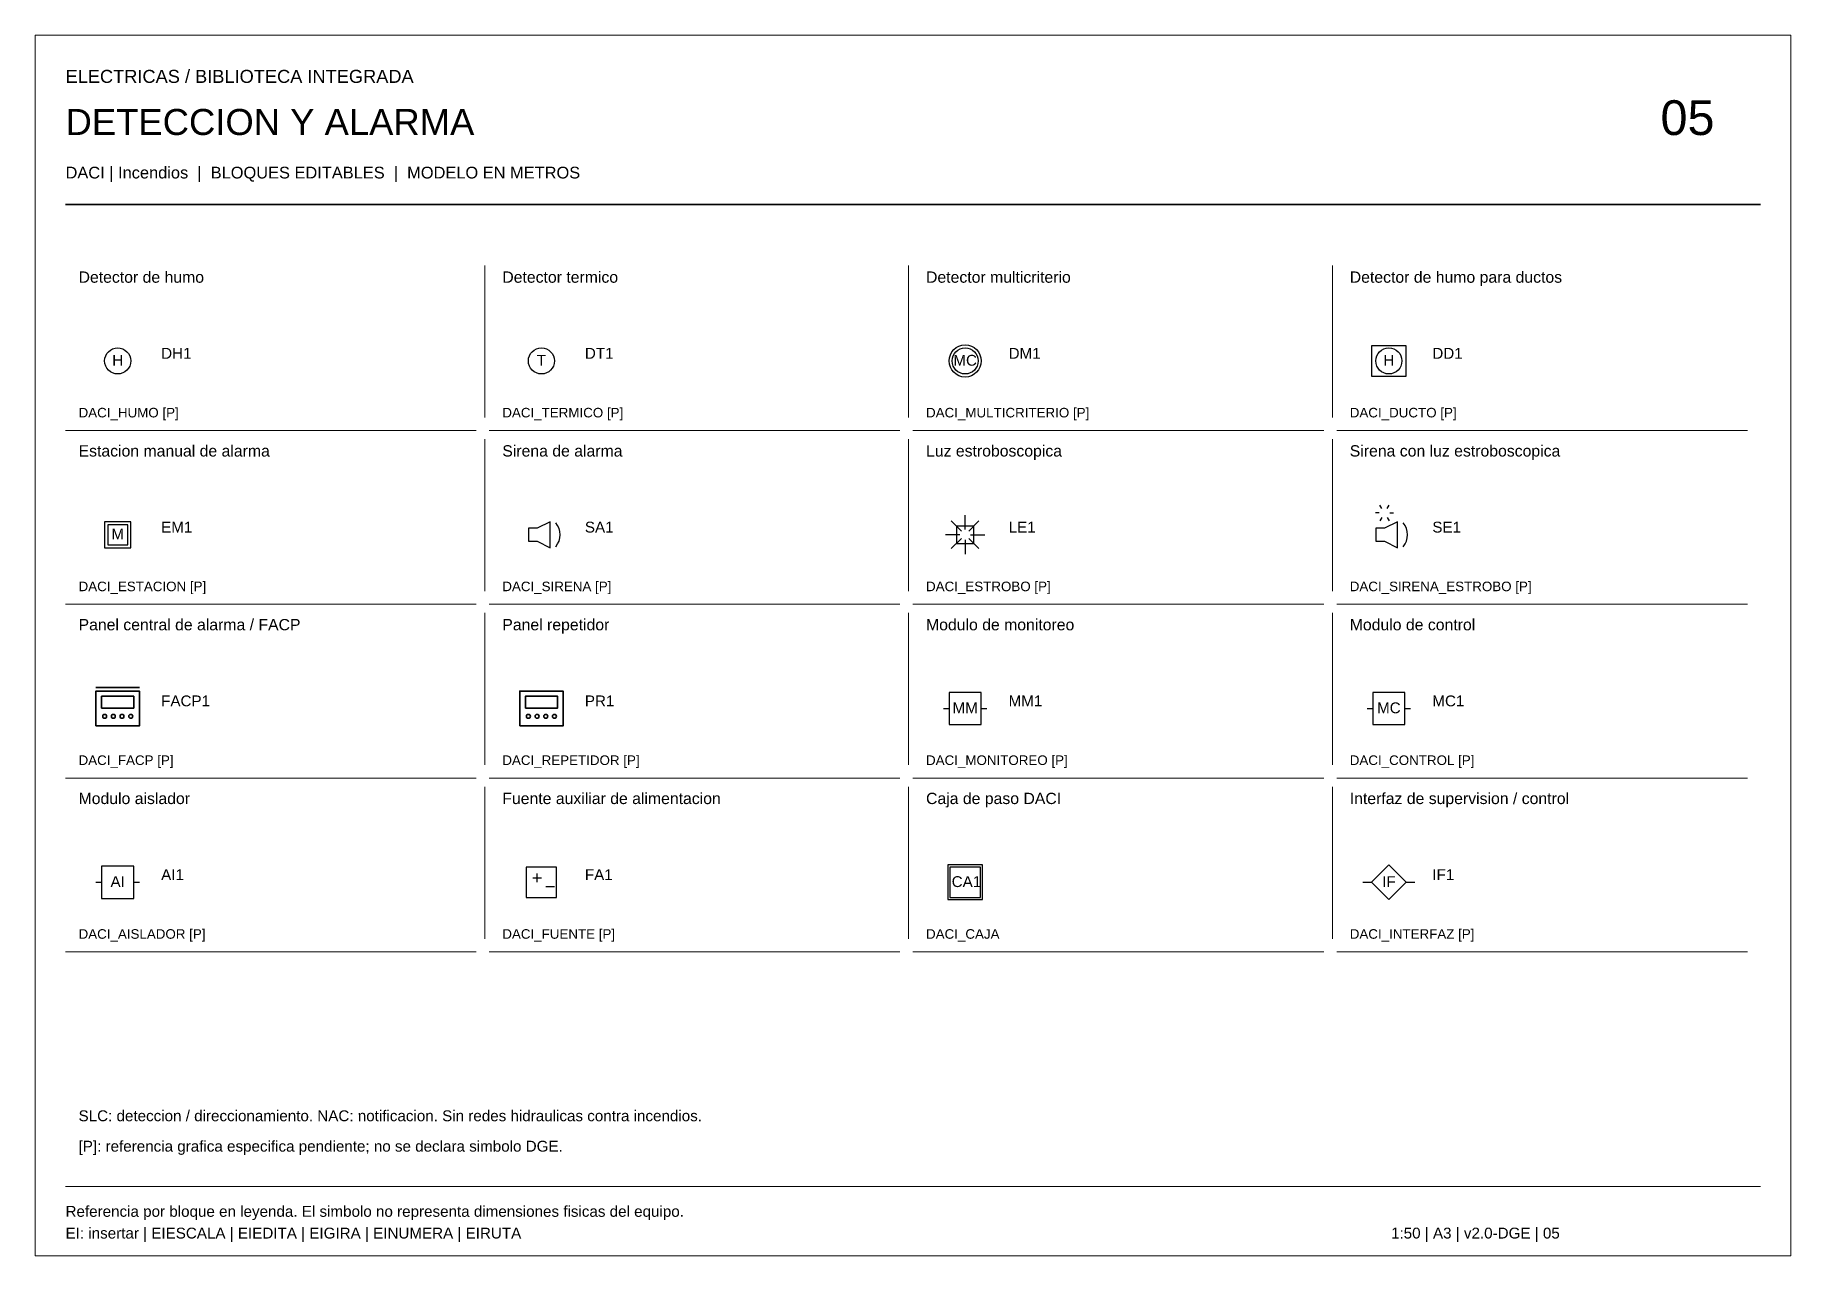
# Model space of a CAD drawing. Header units: metres. Extents: x 0 to 201, y -40 to -26.
# Drawn here: x 90.4 to 110.6, y -39.6 to -25.55 of the extents above; entities that cross this region are included whole.
import ezdxf
from ezdxf.enums import TextEntityAlignment as Align

# ---------------------------------------------------------------- set-up
doc = ezdxf.new("R2010")
doc.units = ezdxf.units.M
for name, color, linetype, lineweight in [('DACI-CAJAS', 14, 'Continuous', 25), ('DACI-ESTACIONES', 14, 'Continuous', 25), ('DACI-HUMO', 14, 'Continuous', 25), ('DACI-MODULOS', 14, 'Continuous', 25), ('DACI-PANELES', 14, 'Continuous', 35), ('DACI-SIRENAS', 14, 'Continuous', 25), ('DACI-TERMICO', 14, 'Continuous', 25), ('EIC-CATALOGO', 7, 'Continuous', 18), ('EIC-MARCO', 8, 'Continuous', 13)]:
    doc.layers.add(name, color=color, linetype=linetype, lineweight=lineweight)
doc.styles.add('EI_TEXTO', font='arial.ttf')

msp = doc.modelspace()

# ---------------------------------------------------------------- texts
at = {"layer": 'EIC-CATALOGO', "color": 14, "style": 'EI_TEXTO'}
for s, height, p in [('ELECTRICAS / BIBLIOTECA INTEGRADA', 0.15, (90.75, -26.1)), ('05', 0.4, (109.1, -26.7))]:
    msp.add_text(s, height=height, dxfattribs=at).set_placement(p)
at = {"layer": 'EIC-CATALOGO', "color": 7, "style": 'EI_TEXTO'}
for s, height, p in [('DETECCION Y ALARMA', 0.3, (90.75, -26.7)), ('DACI | Incendios  |  BLOQUES EDITABLES  |  MODELO EN METROS', 0.135, (90.75, -27.2)), ('Detector de humo', 0.13, (90.9, -28.4)), ('Detector termico', 0.13, (95.775, -28.4)), ('Detector multicriterio', 0.13, (100.65, -28.4)), ('Detector de humo para ductos', 0.13, (105.525, -28.4)), ('Estacion manual de alarma', 0.13, (90.9, -30.4)), ('Sirena de alarma', 0.13, (95.775, -30.4)), ('Luz estroboscopica', 0.13, (100.65, -30.4)), ('Sirena con luz estroboscopica', 0.13, (105.525, -30.4)), ('Panel central de alarma / FACP', 0.13, (90.9, -32.4)), ('Panel repetidor', 0.13, (95.775, -32.4)), ('Modulo de monitoreo', 0.13, (100.65, -32.4)), ('Modulo de control', 0.13, (105.525, -32.4)), ('Modulo aislador', 0.13, (90.9, -34.4)), ('Fuente auxiliar de alimentacion', 0.13, (95.775, -34.4)), ('Caja de paso DACI', 0.13, (100.65, -34.4)), ('Interfaz de supervision / control', 0.13, (105.525, -34.4)), ('SLC: deteccion / direccionamiento. NAC: notificacion. Sin redes hidraulicas contra incendios.', 0.125, (90.9, -38.05)), ('[P]: referencia grafica especifica pendiente; no se declara simbolo DGE.', 0.125, (90.9, -38.4)), ('Referencia por bloque en leyenda. El simbolo no representa dimensiones fisicas del equipo.', 0.125, (90.75, -39.15)), ('EI: insertar | EIESCALA | EIEDITA | EIGIRA | EINUMERA | EIRUTA', 0.125, (90.75, -39.4)), ('1:50 | A3 | v2.0-DGE | 05', 0.125, (106, -39.4))]:
    msp.add_text(s, height=height, dxfattribs=at).set_placement(p)
at = {"layer": 'EIC-CATALOGO', "color": 8, "style": 'EI_TEXTO'}
for s, p in [('DACI_HUMO [P]', (90.9, -29.95)), ('DACI_TERMICO [P]', (95.775, -29.95)), ('DACI_MULTICRITERIO [P]', (100.65, -29.95)), ('DACI_DUCTO [P]', (105.525, -29.95)), ('DACI_ESTACION [P]', (90.9, -31.95)), ('DACI_SIRENA [P]', (95.775, -31.95)), ('DACI_ESTROBO [P]', (100.65, -31.95)), ('DACI_SIRENA_ESTROBO [P]', (105.525, -31.95)), ('DACI_FACP [P]', (90.9, -33.95)), ('DACI_REPETIDOR [P]', (95.775, -33.95)), ('DACI_MONITOREO [P]', (100.65, -33.95)), ('DACI_CONTROL [P]', (105.525, -33.95)), ('DACI_AISLADOR [P]', (90.9, -35.95)), ('DACI_FUENTE [P]', (95.775, -35.95)), ('DACI_CAJA', (100.65, -35.95)), ('DACI_INTERFAZ [P]', (105.525, -35.95))]:
    msp.add_text(s, height=0.11, dxfattribs=at).set_placement(p)

# ---------------------------------------------------------------- blocks, each defined once
blk = doc.blocks.new('DACI_HUMO')
at = {"color": 0, "lineweight": -2}
blk.add_circle((0, 0), 3, dxfattribs=at)
at = {"color": 0, "lineweight": -2, "style": 'EI_TEXTO'}
blk.add_text('H', height=2.5, dxfattribs=at).set_placement((0, -1.1), align=Align.CENTER)
at = {"color": 0, "style": 'EI_TEXTO', "flags": 1}
for tag in ['TIPO', 'TABLERO', 'ZONA', 'SISTEMA', 'OBSERVACIONES', 'DESCRIPCION', 'MONTAJE', 'NORMA', 'LAZO', 'DIRECCION', 'MODELO', 'DIMENSIONES']:
    blk.add_attdef(tag, (0, 0), '', height=2.5, dxfattribs=at)
at = {"color": 0, "style": 'EI_TEXTO'}
for tag, p in [('CODIGO', (10, 0.5)), ('ALTURA', (10, -6.5)), ('CIRCUITO', (10, -3))]:
    blk.add_attdef(tag, p, '', height=2.5, dxfattribs=at)
blk = doc.blocks.new('DACI_TERMICO')
at = {"color": 0, "lineweight": -2}
blk.add_circle((0, 0), 3, dxfattribs=at)
at = {"color": 0, "lineweight": -2, "style": 'EI_TEXTO'}
blk.add_text('T', height=2.5, dxfattribs=at).set_placement((0, -1.1), align=Align.CENTER)
at = {"color": 0, "style": 'EI_TEXTO', "flags": 1}
for tag in ['TIPO', 'TABLERO', 'ZONA', 'SISTEMA', 'OBSERVACIONES', 'DESCRIPCION', 'MONTAJE', 'NORMA', 'LAZO', 'DIRECCION', 'MODELO', 'DIMENSIONES']:
    blk.add_attdef(tag, (0, 0), '', height=2.5, dxfattribs=at)
at = {"color": 0, "style": 'EI_TEXTO'}
for tag, p in [('CODIGO', (10, 0.5)), ('ALTURA', (10, -6.5)), ('CIRCUITO', (10, -3))]:
    blk.add_attdef(tag, p, '', height=2.5, dxfattribs=at)
blk = doc.blocks.new('DACI_MULTICRITERIO')
at = {"color": 0, "lineweight": -2}
for radius in [3.7, 3]:
    blk.add_circle((0, 0), radius, dxfattribs=at)
at = {"color": 0, "lineweight": -2, "style": 'EI_TEXTO'}
blk.add_text('MC', height=2.5, dxfattribs=at).set_placement((0, -1.1), align=Align.CENTER)
at = {"color": 0, "style": 'EI_TEXTO', "flags": 1}
for tag in ['TIPO', 'TABLERO', 'ZONA', 'SISTEMA', 'OBSERVACIONES', 'DESCRIPCION', 'MONTAJE', 'NORMA', 'LAZO', 'DIRECCION', 'MODELO', 'DIMENSIONES']:
    blk.add_attdef(tag, (0, 0), '', height=2.5, dxfattribs=at)
at = {"color": 0, "style": 'EI_TEXTO'}
for tag, p in [('CODIGO', (10, 0.5)), ('ALTURA', (10, -6.5)), ('CIRCUITO', (10, -3))]:
    blk.add_attdef(tag, p, '', height=2.5, dxfattribs=at)
blk = doc.blocks.new('DACI_DUCTO')
at = {"color": 0, "lineweight": -2}
blk.add_lwpolyline([(-4, -3.5), (4, -3.5), (4, 3.5), (-4, 3.5)], close=True, dxfattribs=at)
blk.add_circle((0, 0), 3, dxfattribs=at)
at = {"color": 0, "lineweight": -2, "style": 'EI_TEXTO'}
blk.add_text('H', height=2.5, dxfattribs=at).set_placement((0, -1.1), align=Align.CENTER)
at = {"color": 0, "style": 'EI_TEXTO', "flags": 1}
for tag in ['TIPO', 'TABLERO', 'ZONA', 'SISTEMA', 'OBSERVACIONES', 'DESCRIPCION', 'MONTAJE', 'NORMA', 'LAZO', 'DIRECCION', 'MODELO', 'DIMENSIONES']:
    blk.add_attdef(tag, (0, 0), '', height=2.5, dxfattribs=at)
at = {"color": 0, "style": 'EI_TEXTO'}
for tag, p in [('CODIGO', (10, 0.5)), ('ALTURA', (10, -6.5)), ('CIRCUITO', (10, -3))]:
    blk.add_attdef(tag, p, '', height=2.5, dxfattribs=at)
blk = doc.blocks.new('DACI_ESTACION')
at = {"color": 0, "lineweight": -2}
for points in [[(-3, -3), (3, -3), (3, 3), (-3, 3)], [(-2.3, -2.3), (2.3, -2.3), (2.3, 2.3), (-2.3, 2.3)]]:
    blk.add_lwpolyline(points, close=True, dxfattribs=at)
at = {"color": 0, "lineweight": -2, "style": 'EI_TEXTO'}
blk.add_text('M', height=2.5, dxfattribs=at).set_placement((0, -1.1), align=Align.CENTER)
at = {"color": 0, "style": 'EI_TEXTO', "flags": 1}
for tag in ['TIPO', 'TABLERO', 'ZONA', 'SISTEMA', 'OBSERVACIONES', 'DESCRIPCION', 'MONTAJE', 'NORMA', 'LAZO', 'DIRECCION', 'MODELO', 'DIMENSIONES']:
    blk.add_attdef(tag, (0, 0), '', height=2.5, dxfattribs=at)
at = {"color": 0, "style": 'EI_TEXTO'}
for tag, p in [('CODIGO', (10, 0.5)), ('ALTURA', (10, -6.5)), ('CIRCUITO', (10, -3))]:
    blk.add_attdef(tag, p, '', height=2.5, dxfattribs=at)
blk = doc.blocks.new('DACI_SIRENA')
at = {"color": 0, "lineweight": -2}
blk.add_lwpolyline([(-3, -1.5), (-1, -1.5), (2, -3), (2, 3), (-1, 1.5), (-3, 1.5)], close=True, dxfattribs=at)
blk.add_arc((0, 0), 4.3, -40, 40, dxfattribs=at)
at = {"color": 0, "style": 'EI_TEXTO', "flags": 1}
for tag in ['TIPO', 'TABLERO', 'ZONA', 'SISTEMA', 'OBSERVACIONES', 'DESCRIPCION', 'MONTAJE', 'NORMA', 'LAZO', 'DIRECCION', 'MODELO', 'DIMENSIONES']:
    blk.add_attdef(tag, (0, 0), '', height=2.5, dxfattribs=at)
at = {"color": 0, "style": 'EI_TEXTO'}
for tag, p in [('CODIGO', (10, 0.5)), ('ALTURA', (10, -6.5)), ('CIRCUITO', (10, -3))]:
    blk.add_attdef(tag, p, '', height=2.5, dxfattribs=at)
blk = doc.blocks.new('DACI_ESTROBO')
at = {"color": 0, "lineweight": -2}
for p, q in [((0, 1.2), (0, 4.5)), ((-1.2, 0), (-4.5, 0)), ((-0.85, 0.85), (-3.18, 3.18)), ((0.85, 0.85), (3.18, 3.18)), ((1.2, 0), (4.5, 0)), ((-0.85, -0.85), (-3.18, -3.18)), ((0, -1.2), (0, -4.5)), ((0.85, -0.85), (3.18, -3.18))]:
    blk.add_line(p, q, dxfattribs=at)
blk.add_lwpolyline([(-2, -2), (2, -2), (2, 2), (-2, 2)], close=True, dxfattribs=at)
at = {"color": 0, "style": 'EI_TEXTO', "flags": 1}
for tag in ['TIPO', 'TABLERO', 'ZONA', 'SISTEMA', 'OBSERVACIONES', 'DESCRIPCION', 'MONTAJE', 'NORMA', 'LAZO', 'DIRECCION', 'MODELO', 'DIMENSIONES']:
    blk.add_attdef(tag, (0, 0), '', height=2.5, dxfattribs=at)
at = {"color": 0, "style": 'EI_TEXTO'}
for tag, p in [('CODIGO', (10, 0.5)), ('ALTURA', (10, -6.5)), ('CIRCUITO', (10, -3))]:
    blk.add_attdef(tag, p, '', height=2.5, dxfattribs=at)
blk = doc.blocks.new('DACI_SIRENA_ESTROBO')
at = {"color": 0, "lineweight": -2}
for p, q in [((-2.2, 5), (-3.1, 5)), ((-1.6, 6.04), (-2.05, 6.82)), ((-0.4, 6.04), (0.05, 6.82)), ((0.2, 5), (1.1, 5)), ((-1.6, 3.96), (-2.05, 3.18)), ((-0.4, 3.96), (0.05, 3.18))]:
    blk.add_line(p, q, dxfattribs=at)
blk.add_lwpolyline([(-3, -1.5), (-1, -1.5), (2, -3), (2, 3), (-1, 1.5), (-3, 1.5)], close=True, dxfattribs=at)
blk.add_arc((0, 0), 4.3, -40, 40, dxfattribs=at)
at = {"color": 0, "style": 'EI_TEXTO', "flags": 1}
for tag in ['TIPO', 'TABLERO', 'ZONA', 'SISTEMA', 'OBSERVACIONES', 'DESCRIPCION', 'MONTAJE', 'NORMA', 'LAZO', 'DIRECCION', 'MODELO', 'DIMENSIONES']:
    blk.add_attdef(tag, (0, 0), '', height=2.5, dxfattribs=at)
at = {"color": 0, "style": 'EI_TEXTO'}
for tag, p in [('CODIGO', (10, 0.5)), ('ALTURA', (10, -6.5)), ('CIRCUITO', (10, -3))]:
    blk.add_attdef(tag, p, '', height=2.5, dxfattribs=at)
blk = doc.blocks.new('DACI_FACP')
at = {"color": 0, "lineweight": -2}
blk.add_line((-5, 4.8), (5, 4.8), dxfattribs=at)
for points in [[(-5, -4), (5, -4), (5, 4), (-5, 4)], [(-3.7, 0.1), (3.7, 0.1), (3.7, 2.8), (-3.7, 2.8)]]:
    blk.add_lwpolyline(points, close=True, dxfattribs=at)
for centre in [(-3, -1.8), (-1, -1.8), (1, -1.8), (3, -1.8)]:
    blk.add_circle(centre, 0.45, dxfattribs=at)
at = {"color": 0, "style": 'EI_TEXTO', "flags": 1}
for tag in ['TIPO', 'TABLERO', 'ZONA', 'SISTEMA', 'OBSERVACIONES', 'DESCRIPCION', 'MONTAJE', 'NORMA', 'LAZO', 'DIRECCION', 'MODELO', 'DIMENSIONES']:
    blk.add_attdef(tag, (0, 0), '', height=2.5, dxfattribs=at)
at = {"color": 0, "style": 'EI_TEXTO'}
for tag, p in [('CODIGO', (10, 0.5)), ('ALTURA', (10, -6.5)), ('CIRCUITO', (10, -3))]:
    blk.add_attdef(tag, p, '', height=2.5, dxfattribs=at)
blk = doc.blocks.new('DACI_REPETIDOR')
at = {"color": 0, "lineweight": -2}
for points in [[(-5, -4), (5, -4), (5, 4), (-5, 4)], [(-3.7, 0.1), (3.7, 0.1), (3.7, 2.8), (-3.7, 2.8)]]:
    blk.add_lwpolyline(points, close=True, dxfattribs=at)
for centre in [(-3, -1.8), (-1, -1.8), (1, -1.8), (3, -1.8)]:
    blk.add_circle(centre, 0.45, dxfattribs=at)
at = {"color": 0, "style": 'EI_TEXTO', "flags": 1}
for tag in ['TIPO', 'TABLERO', 'ZONA', 'SISTEMA', 'OBSERVACIONES', 'DESCRIPCION', 'MONTAJE', 'NORMA', 'LAZO', 'DIRECCION', 'MODELO', 'DIMENSIONES']:
    blk.add_attdef(tag, (0, 0), '', height=2.5, dxfattribs=at)
at = {"color": 0, "style": 'EI_TEXTO'}
for tag, p in [('CODIGO', (10, 0.5)), ('ALTURA', (10, -6.5)), ('CIRCUITO', (10, -3))]:
    blk.add_attdef(tag, p, '', height=2.5, dxfattribs=at)
blk = doc.blocks.new('DACI_MONITOREO')
at = {"color": 0, "lineweight": -2}
for p, q in [((-5, 0), (-3.7, 0)), ((3.7, 0), (5, 0))]:
    blk.add_line(p, q, dxfattribs=at)
blk.add_lwpolyline([(-3.7, -3.7), (3.7, -3.7), (3.7, 3.7), (-3.7, 3.7)], close=True, dxfattribs=at)
at = {"color": 0, "lineweight": -2, "style": 'EI_TEXTO'}
blk.add_text('MM', height=2.5, dxfattribs=at).set_placement((0, -1.1), align=Align.CENTER)
at = {"color": 0, "style": 'EI_TEXTO', "flags": 1}
for tag in ['TIPO', 'TABLERO', 'ZONA', 'SISTEMA', 'OBSERVACIONES', 'DESCRIPCION', 'MONTAJE', 'NORMA', 'LAZO', 'DIRECCION', 'MODELO', 'DIMENSIONES']:
    blk.add_attdef(tag, (0, 0), '', height=2.5, dxfattribs=at)
at = {"color": 0, "style": 'EI_TEXTO'}
for tag, p in [('CODIGO', (10, 0.5)), ('ALTURA', (10, -6.5)), ('CIRCUITO', (10, -3))]:
    blk.add_attdef(tag, p, '', height=2.5, dxfattribs=at)
blk = doc.blocks.new('DACI_CONTROL')
at = {"color": 0, "lineweight": -2}
for p, q in [((-5, 0), (-3.7, 0)), ((3.7, 0), (5, 0))]:
    blk.add_line(p, q, dxfattribs=at)
blk.add_lwpolyline([(-3.7, -3.7), (3.7, -3.7), (3.7, 3.7), (-3.7, 3.7)], close=True, dxfattribs=at)
at = {"color": 0, "lineweight": -2, "style": 'EI_TEXTO'}
blk.add_text('MC', height=2.5, dxfattribs=at).set_placement((0, -1.1), align=Align.CENTER)
at = {"color": 0, "style": 'EI_TEXTO', "flags": 1}
for tag in ['TIPO', 'TABLERO', 'ZONA', 'SISTEMA', 'OBSERVACIONES', 'DESCRIPCION', 'MONTAJE', 'NORMA', 'LAZO', 'DIRECCION', 'MODELO', 'DIMENSIONES']:
    blk.add_attdef(tag, (0, 0), '', height=2.5, dxfattribs=at)
at = {"color": 0, "style": 'EI_TEXTO'}
for tag, p in [('CODIGO', (10, 0.5)), ('ALTURA', (10, -6.5)), ('CIRCUITO', (10, -3))]:
    blk.add_attdef(tag, p, '', height=2.5, dxfattribs=at)
blk = doc.blocks.new('DACI_AISLADOR')
at = {"color": 0, "lineweight": -2}
for p, q in [((-5, 0), (-3.7, 0)), ((3.7, 0), (5, 0))]:
    blk.add_line(p, q, dxfattribs=at)
blk.add_lwpolyline([(-3.7, -3.7), (3.7, -3.7), (3.7, 3.7), (-3.7, 3.7)], close=True, dxfattribs=at)
at = {"color": 0, "lineweight": -2, "style": 'EI_TEXTO'}
blk.add_text('AI', height=2.5, dxfattribs=at).set_placement((0, -1.1), align=Align.CENTER)
at = {"color": 0, "style": 'EI_TEXTO', "flags": 1}
for tag in ['TIPO', 'TABLERO', 'ZONA', 'SISTEMA', 'OBSERVACIONES', 'DESCRIPCION', 'MONTAJE', 'NORMA', 'LAZO', 'DIRECCION', 'MODELO', 'DIMENSIONES']:
    blk.add_attdef(tag, (0, 0), '', height=2.5, dxfattribs=at)
at = {"color": 0, "style": 'EI_TEXTO'}
for tag, p in [('CODIGO', (10, 0.5)), ('ALTURA', (10, -6.5)), ('CIRCUITO', (10, -3))]:
    blk.add_attdef(tag, p, '', height=2.5, dxfattribs=at)
blk = doc.blocks.new('DACI_FUENTE')
at = {"color": 0, "lineweight": -2}
for p, q in [((-2, 1), (0, 1)), ((-1, 0), (-1, 2)), ((1, -1), (3, -1))]:
    blk.add_line(p, q, dxfattribs=at)
blk.add_lwpolyline([(-3.5, -3.5), (3.5, -3.5), (3.5, 3.5), (-3.5, 3.5)], close=True, dxfattribs=at)
at = {"color": 0, "style": 'EI_TEXTO', "flags": 1}
for tag in ['TIPO', 'TABLERO', 'ZONA', 'SISTEMA', 'OBSERVACIONES', 'DESCRIPCION', 'MONTAJE', 'NORMA', 'LAZO', 'DIRECCION', 'MODELO', 'DIMENSIONES']:
    blk.add_attdef(tag, (0, 0), '', height=2.5, dxfattribs=at)
at = {"color": 0, "style": 'EI_TEXTO'}
for tag, p in [('CODIGO', (10, 0.5)), ('ALTURA', (10, -6.5)), ('CIRCUITO', (10, -3))]:
    blk.add_attdef(tag, p, '', height=2.5, dxfattribs=at)
blk = doc.blocks.new('DACI_CAJA')
at = {"color": 0, "lineweight": -2}
for points in [[(-4, -4), (4, -4), (4, 4), (-4, 4)], [(-3.5, -3.5), (3.5, -3.5), (3.5, 3.5), (-3.5, 3.5)]]:
    blk.add_lwpolyline(points, close=True, dxfattribs=at)
at = {"color": 0, "style": 'EI_TEXTO'}
for tag, p in [('CODIGO', (-3.1, -1.1)), ('ALTURA', (10, -6.5)), ('CIRCUITO', (10, -3))]:
    blk.add_attdef(tag, p, '', height=2.5, dxfattribs=at)
at = {"color": 0, "style": 'EI_TEXTO', "flags": 1}
for tag in ['TIPO', 'TABLERO', 'ZONA', 'SISTEMA', 'OBSERVACIONES', 'DESCRIPCION', 'MONTAJE', 'NORMA', 'LAZO', 'DIRECCION', 'MODELO', 'DIMENSIONES']:
    blk.add_attdef(tag, (0, 0), '', height=2.5, dxfattribs=at)
blk = doc.blocks.new('DACI_INTERFAZ')
at = {"color": 0, "lineweight": -2}
for p, q in [((-6, 0), (-4, 0)), ((4, 0), (6, 0))]:
    blk.add_line(p, q, dxfattribs=at)
blk.add_lwpolyline([(0, 4), (4, 0), (0, -4), (-4, 0)], close=True, dxfattribs=at)
at = {"color": 0, "lineweight": -2, "style": 'EI_TEXTO'}
blk.add_text('IF', height=2.5, dxfattribs=at).set_placement((0, -1.1), align=Align.CENTER)
at = {"color": 0, "style": 'EI_TEXTO', "flags": 1}
for tag in ['TIPO', 'TABLERO', 'ZONA', 'SISTEMA', 'OBSERVACIONES', 'DESCRIPCION', 'MONTAJE', 'NORMA', 'LAZO', 'DIRECCION', 'MODELO', 'DIMENSIONES']:
    blk.add_attdef(tag, (0, 0), '', height=2.5, dxfattribs=at)
at = {"color": 0, "style": 'EI_TEXTO'}
for tag, p in [('CODIGO', (10, 0.5)), ('ALTURA', (10, -6.5)), ('CIRCUITO', (10, -3))]:
    blk.add_attdef(tag, p, '', height=2.5, dxfattribs=at)

# ---------------------------------------------------------------- linework, layer by layer
at = {"layer": 'EIC-MARCO', "color": 14, "lineweight": 35}
msp.add_line((90.75, -27.5), (110.25, -27.5), dxfattribs=at)
at = {"layer": 'EIC-MARCO', "color": 8, "lineweight": 13}
for p, q in [((95.575, -29.95), (95.575, -28.2)), ((100.45, -29.95), (100.45, -28.2)), ((105.325, -29.95), (105.325, -28.2)), ((90.75, -30.1), (95.475, -30.1)), ((95.575, -31.95), (95.575, -30.2)), ((95.625, -30.1), (100.35, -30.1)), ((100.45, -31.95), (100.45, -30.2)), ((100.5, -30.1), (105.225, -30.1)), ((105.325, -31.95), (105.325, -30.2)), ((105.375, -30.1), (110.1, -30.1)), ((90.75, -32.1), (95.475, -32.1)), ((95.625, -32.1), (100.35, -32.1)), ((100.5, -32.1), (105.225, -32.1)), ((105.375, -32.1), (110.1, -32.1)), ((95.575, -33.95), (95.575, -32.2)), ((100.45, -33.95), (100.45, -32.2)), ((105.325, -33.95), (105.325, -32.2)), ((90.75, -34.1), (95.475, -34.1)), ((95.625, -34.1), (100.35, -34.1)), ((100.5, -34.1), (105.225, -34.1)), ((105.375, -34.1), (110.1, -34.1)), ((95.575, -35.95), (95.575, -34.2)), ((100.45, -35.95), (100.45, -34.2)), ((105.325, -35.95), (105.325, -34.2)), ((90.75, -36.1), (95.475, -36.1)), ((95.625, -36.1), (100.35, -36.1)), ((100.5, -36.1), (105.225, -36.1)), ((105.375, -36.1), (110.1, -36.1)), ((90.75, -38.8), (110.25, -38.8))]:
    msp.add_line(p, q, dxfattribs=at)
at = {"layer": 'EIC-MARCO'}
msp.add_lwpolyline([(90.4, -39.6), (110.6, -39.6), (110.6, -25.55), (90.4, -25.55)], close=True, dxfattribs=at)

# ---------------------------------------------------------------- block references
at = {"layer": 'DACI-CAJAS'}
ref = msp.add_blockref('DACI_CAJA', (101.1, -35.3), dxfattribs=dict(at, xscale=0.05, yscale=0.05, zscale=0.05))
ref.add_attrib('CODIGO', 'CA1', (100.945, -35.355), dxfattribs={"layer": '0', "height": 0.125, "style": 'EI_TEXTO'})
at = {"layer": 'DACI-ESTACIONES'}
ref = msp.add_blockref('DACI_ESTACION', (91.35, -31.3), dxfattribs=dict(at, xscale=0.05, yscale=0.05, zscale=0.05))
ref.add_attrib('CODIGO', 'EM1', (91.85, -31.275), dxfattribs={"layer": '0', "height": 0.125, "style": 'EI_TEXTO'})
at = {"layer": 'DACI-HUMO'}
ref = msp.add_blockref('DACI_HUMO', (91.35, -29.3), dxfattribs=dict(at, xscale=0.05, yscale=0.05, zscale=0.05))
ref.add_attrib('CODIGO', 'DH1', (91.85, -29.275), dxfattribs={"layer": '0', "height": 0.125, "style": 'EI_TEXTO'})
ref = msp.add_blockref('DACI_MULTICRITERIO', (101.1, -29.3), dxfattribs=dict(at, xscale=0.05, yscale=0.05, zscale=0.05))
ref.add_attrib('CODIGO', 'DM1', (101.6, -29.275), dxfattribs={"layer": '0', "height": 0.125, "style": 'EI_TEXTO'})
ref = msp.add_blockref('DACI_DUCTO', (105.975, -29.3), dxfattribs=dict(at, xscale=0.05, yscale=0.05, zscale=0.05))
ref.add_attrib('CODIGO', 'DD1', (106.475, -29.275), dxfattribs={"layer": '0', "height": 0.125, "style": 'EI_TEXTO'})
at = {"layer": 'DACI-MODULOS'}
ref = msp.add_blockref('DACI_MONITOREO', (101.1, -33.3), dxfattribs=dict(at, xscale=0.05, yscale=0.05, zscale=0.05))
ref.add_attrib('CODIGO', 'MM1', (101.6, -33.275), dxfattribs={"layer": '0', "height": 0.125, "style": 'EI_TEXTO'})
ref = msp.add_blockref('DACI_CONTROL', (105.975, -33.3), dxfattribs=dict(at, xscale=0.05, yscale=0.05, zscale=0.05))
ref.add_attrib('CODIGO', 'MC1', (106.475, -33.275), dxfattribs={"layer": '0', "height": 0.125, "style": 'EI_TEXTO'})
ref = msp.add_blockref('DACI_AISLADOR', (91.35, -35.3), dxfattribs=dict(at, xscale=0.05, yscale=0.05, zscale=0.05))
ref.add_attrib('CODIGO', 'AI1', (91.85, -35.275), dxfattribs={"layer": '0', "height": 0.125, "style": 'EI_TEXTO'})
ref = msp.add_blockref('DACI_FUENTE', (96.225, -35.3), dxfattribs=dict(at, xscale=0.05, yscale=0.05, zscale=0.05))
ref.add_attrib('CODIGO', 'FA1', (96.725, -35.275), dxfattribs={"layer": '0', "height": 0.125, "style": 'EI_TEXTO'})
ref = msp.add_blockref('DACI_INTERFAZ', (105.975, -35.3), dxfattribs=dict(at, xscale=0.05, yscale=0.05, zscale=0.05))
ref.add_attrib('CODIGO', 'IF1', (106.475, -35.275), dxfattribs={"layer": '0', "height": 0.125, "style": 'EI_TEXTO'})
at = {"layer": 'DACI-PANELES'}
ref = msp.add_blockref('DACI_FACP', (91.35, -33.3), dxfattribs=dict(at, xscale=0.05, yscale=0.05, zscale=0.05))
ref.add_attrib('CODIGO', 'FACP1', (91.85, -33.275), dxfattribs={"layer": '0', "height": 0.125, "style": 'EI_TEXTO'})
ref = msp.add_blockref('DACI_REPETIDOR', (96.225, -33.3), dxfattribs=dict(at, xscale=0.05, yscale=0.05, zscale=0.05))
ref.add_attrib('CODIGO', 'PR1', (96.725, -33.275), dxfattribs={"layer": '0', "height": 0.125, "style": 'EI_TEXTO'})
at = {"layer": 'DACI-SIRENAS'}
ref = msp.add_blockref('DACI_ESTROBO', (101.1, -31.3), dxfattribs=dict(at, xscale=0.05, yscale=0.05, zscale=0.05))
ref.add_attrib('CODIGO', 'LE1', (101.6, -31.275), dxfattribs={"layer": '0', "height": 0.125, "style": 'EI_TEXTO'})
ref = msp.add_blockref('DACI_SIRENA_ESTROBO', (105.975, -31.3), dxfattribs=dict(at, xscale=0.05, yscale=0.05, zscale=0.05))
ref.add_attrib('CODIGO', 'SE1', (106.475, -31.275), dxfattribs={"layer": '0', "height": 0.125, "style": 'EI_TEXTO'})
ref = msp.add_blockref('DACI_SIRENA', (96.225, -31.3), dxfattribs=dict(at, xscale=0.05, yscale=0.05, zscale=0.05))
ref.add_attrib('CODIGO', 'SA1', (96.725, -31.275), dxfattribs={"layer": '0', "height": 0.125, "style": 'EI_TEXTO'})
at = {"layer": 'DACI-TERMICO'}
ref = msp.add_blockref('DACI_TERMICO', (96.225, -29.3), dxfattribs=dict(at, xscale=0.05, yscale=0.05, zscale=0.05))
ref.add_attrib('CODIGO', 'DT1', (96.725, -29.275), dxfattribs={"layer": '0', "height": 0.125, "style": 'EI_TEXTO'})

msp.set_redraw_order([(e.dxf.handle, doc.entitydb.next_handle()) for e in msp.query("TEXT MTEXT ATTDEF DIMENSION ARC_DIMENSION")])  # texts and dimensions are drawn at this point

doc.saveas('drawing.dxf')
